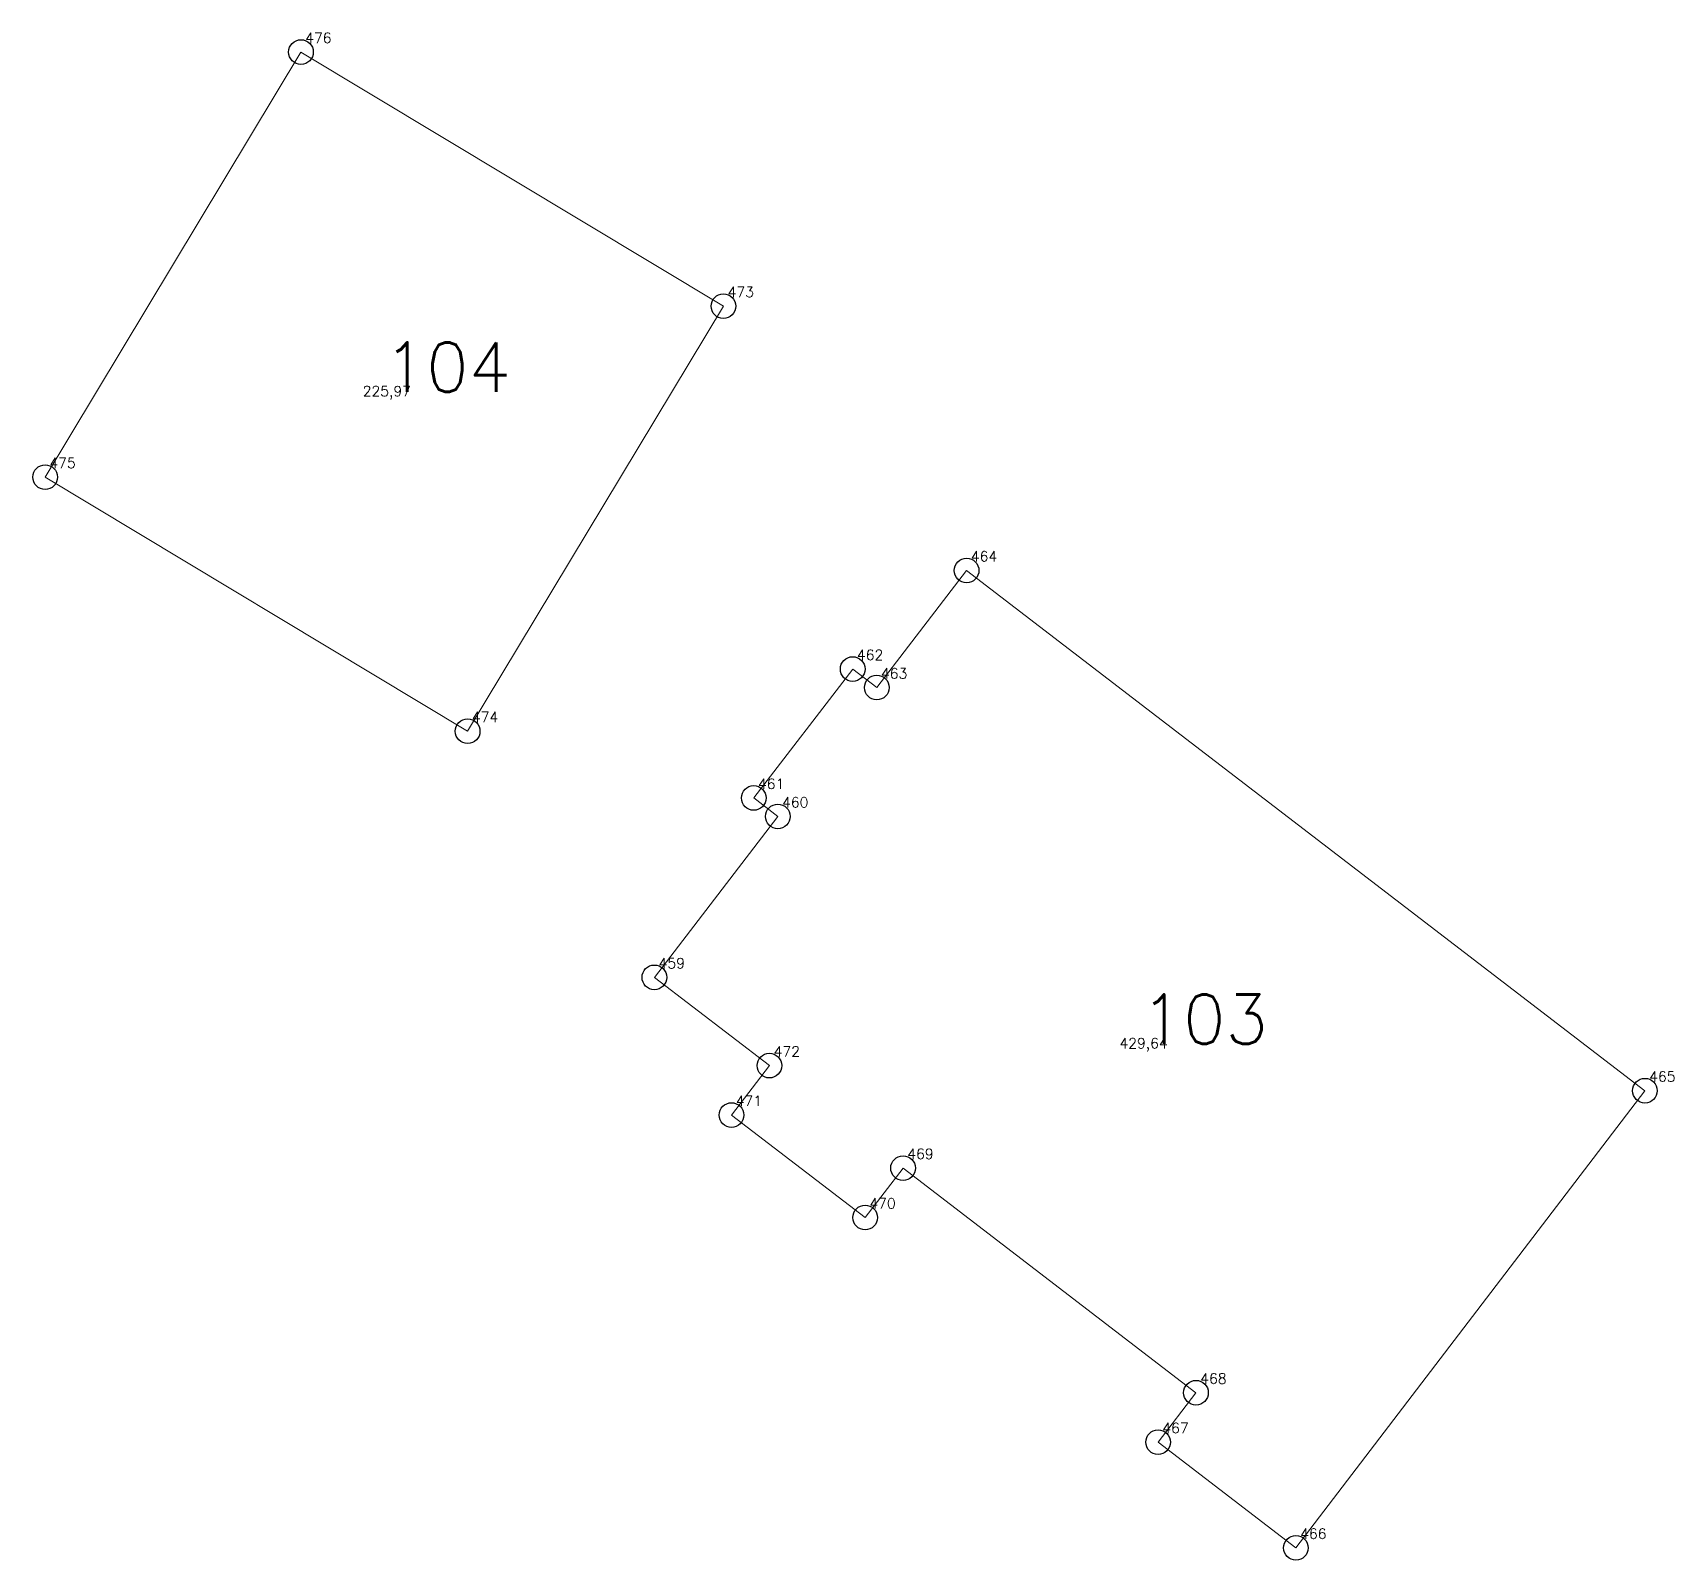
# Model space of a CAD drawing. Extents: x 1390459 to 1399894, y 355072 to 361029.
# Drawn here: x 1395390.87 to 1395440.76, y 359986.58 to 360033.02 of the extents above; entities that cross this region are included whole.
import ezdxf

# ---------------------------------------------------------------- set-up
doc = ezdxf.new("R2010")
doc.units = 0
doc.header["$PDMODE"] = 33
doc.header["$PDSIZE"] = 0.75
doc.layers.add('8 - ценная историческая застройка конец ХIX - начало ХХ века', color=7, linetype='Continuous')
doc.layers.add('OKN_VALUED_LABELS', color=1, linetype='Continuous')
doc.styles.get("Standard").update_dxf_attribs({"font": 'simplex.shx'})

msp = doc.modelspace()

# ---------------------------------------------------------------- texts
at = {"layer": '8 - ценная историческая застройка конец ХIX - начало ХХ века', "color": 7}
for s, p in [('476', (1395399.146, 360032.704)), ('473', (1395411.987, 360024.979)), ('225,97', (1395400.893, 360021.965)), ('475', (1395391.371, 360019.78)), ('464', (1395419.378, 360016.942)), ('462', (1395415.916, 360013.944)), ('463', (1395416.648, 360013.382)), ('474', (1395404.212, 360012.055)), ('461', (1395412.909, 360010.025)), ('460', (1395413.641, 360009.463)), ('459', (1395409.888, 360004.57)), ('472', (1395413.385, 360001.887)), ('429,64', (1395423.895, 360002.138)), ('465', (1395439.997, 360001.125)), ('471', (1395412.232, 360000.385)), ('469', (1395417.448, 359998.771)), ('470', (1395416.295, 359997.268)), ('468', (1395426.352, 359991.94)), ('467', (1395425.199, 359990.438)), ('466', (1395429.388, 359987.225))]:
    msp.add_text(s, height=0.3111, dxfattribs=at).set_placement(p)
at = {"layer": 'OKN_VALUED_LABELS'}
for s, p in [('104', (1395401.539, 360022.102)), ('103', (1395424.546, 360002.276))]:
    msp.add_text(s, height=1.5, dxfattribs=at).set_placement(p)

# ---------------------------------------------------------------- linework, layer by layer
at = {"layer": '8 - ценная историческая застройка конец ХIX - начало ХХ века', "color": 7, "lineweight": 20}
for points in [[(1395411.858, 360024.704), (1395404.083, 360011.78), (1395391.242, 360019.506), (1395399.017, 360032.43), (1395411.858, 360024.704)], [(1395409.759, 360004.296), (1395413.512, 360009.189), (1395412.78, 360009.751), (1395415.787, 360013.67), (1395416.519, 360013.108), (1395419.249, 360016.667), (1395439.867, 360000.85), (1395429.259, 359986.95), (1395425.07, 359990.163), (1395426.222, 359991.666), (1395417.318, 359998.496), (1395416.166, 359996.994), (1395412.103, 360000.11), (1395413.256, 360001.613), (1395409.759, 360004.296)]]:
    msp.add_lwpolyline(points, close=True, dxfattribs=at)
at = {"layer": '8 - ценная историческая застройка конец ХIX - начало ХХ века'}
for p in [(1395399.017, 360032.43), (1395411.858, 360024.704), (1395391.242, 360019.506), (1395419.249, 360016.667), (1395415.787, 360013.67), (1395416.519, 360013.108), (1395404.083, 360011.78), (1395412.78, 360009.751), (1395413.512, 360009.189), (1395409.759, 360004.296), (1395413.256, 360001.613), (1395439.867, 360000.85), (1395412.103, 360000.11), (1395417.318, 359998.496), (1395416.166, 359996.994), (1395426.222, 359991.666), (1395425.07, 359990.163), (1395429.259, 359986.95)]:
    msp.add_point(p, dxfattribs=at)

msp.set_redraw_order([(e.dxf.handle, doc.entitydb.next_handle()) for e in msp.query("TEXT MTEXT ATTDEF DIMENSION ARC_DIMENSION")])  # texts and dimensions are drawn at this point

doc.saveas('drawing.dxf')
